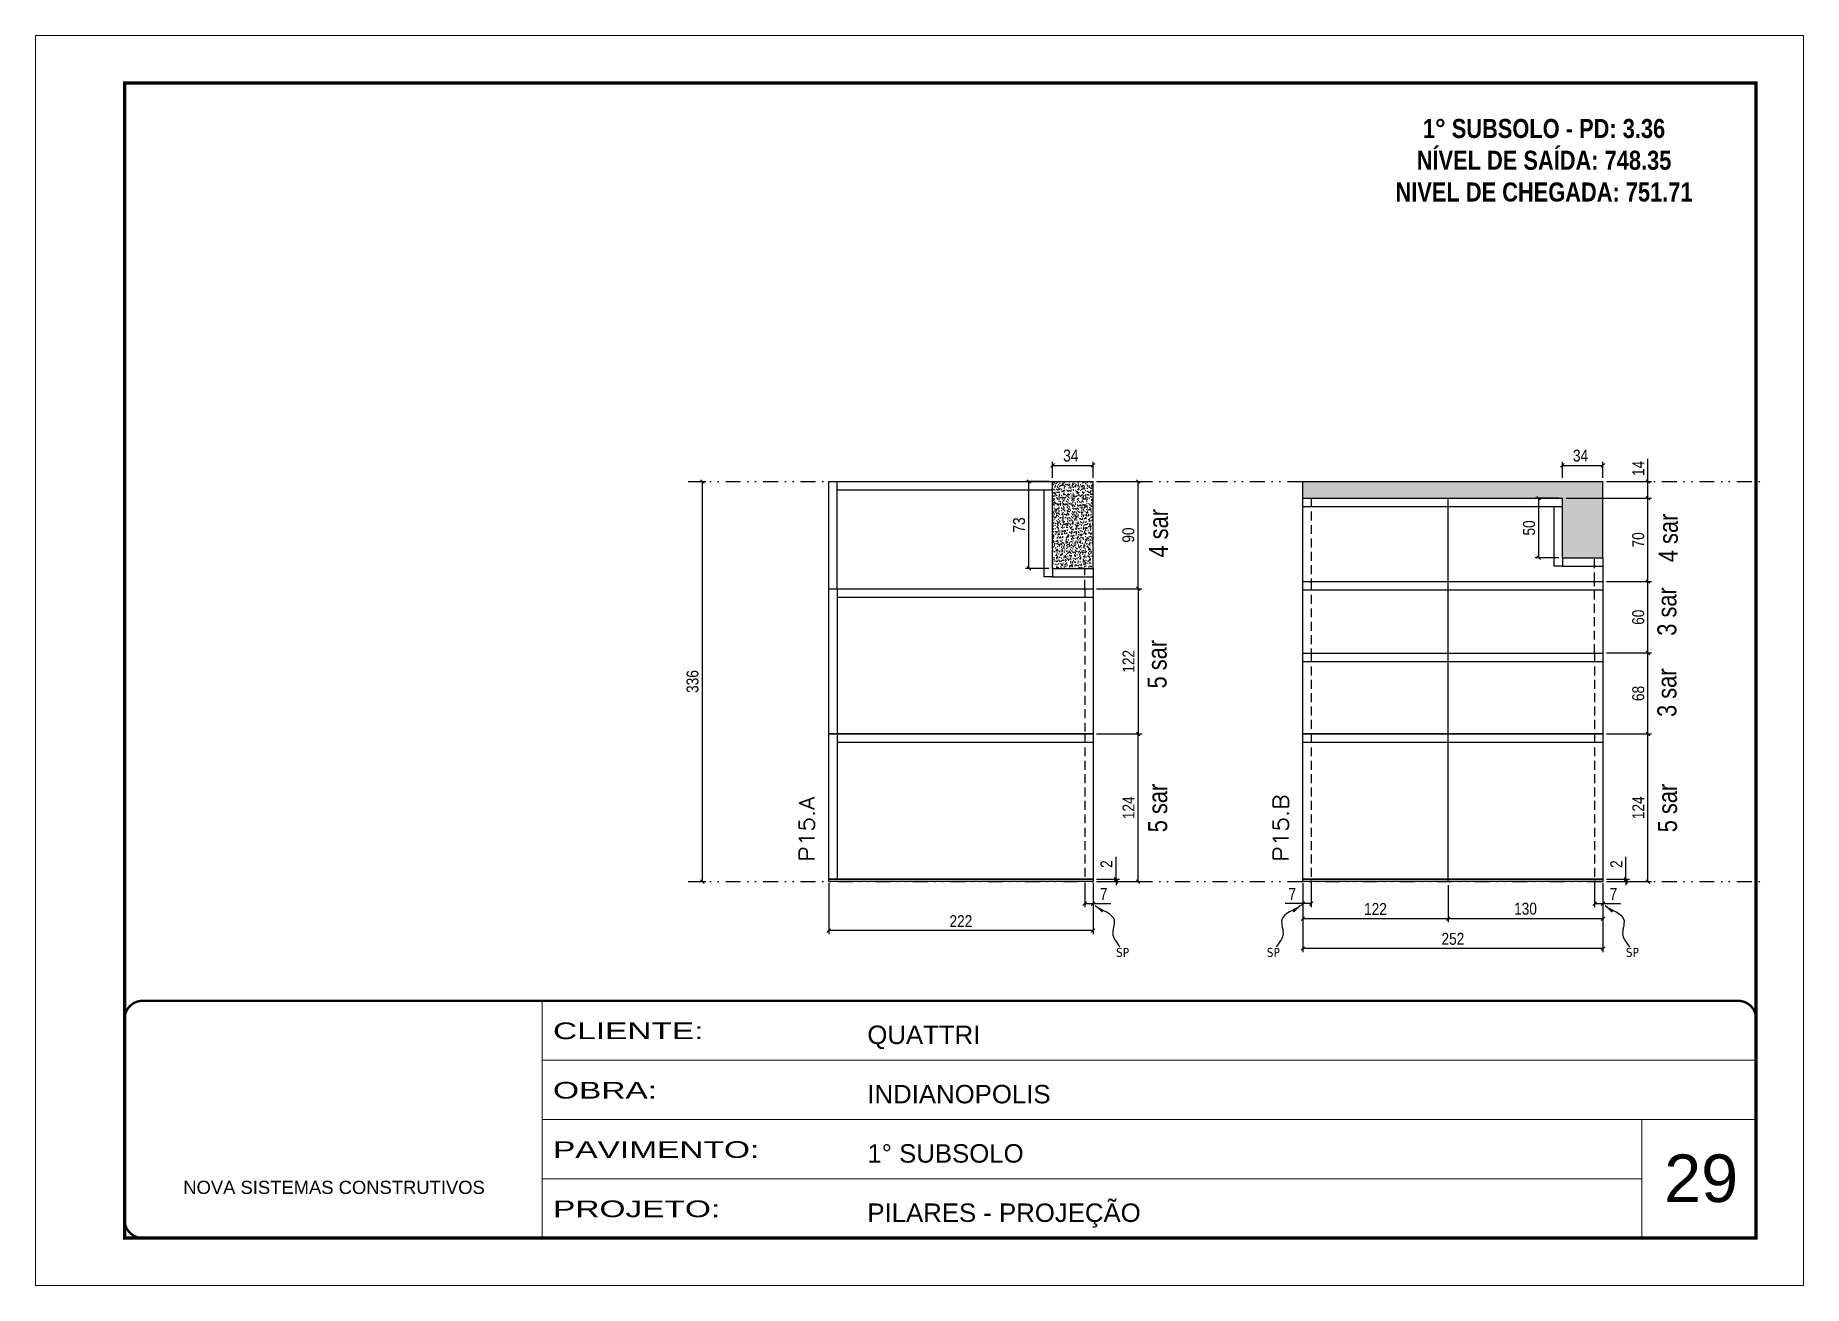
# Model space of a CAD drawing. Header units: millimetres. Extents: x 1945 to 8225, y 304 to 15137.
# Drawn here: x 1945 to 3430, y 6047 to 7097 of the extents above; entities that cross this region are included whole.
import ezdxf

# ---------------------------------------------------------------- set-up
doc = ezdxf.new("R2010")
doc.units = ezdxf.units.MM
for name, pattern in [('CONTINUO', [0]), ('DASHED', [0.75, 0.5, -0.25]), ('DIVIDE2', [0.625, 0.25, -0.125, 0, -0.125, 0, -0.125]), ('HIDDEN', [0.375, 0.25, -0.125])]:
    doc.linetypes.add(name, pattern=pattern)
for name, color, linetype, lineweight in [('CARIMBO', 255, 'Continuous', 9), ('Folhas', 255, 'Continuous', 9), ('SARRAFO DE PRESSAO', 251, 'DASHED', 9), ('Texto Seção', 7, 'Continuous', 15)]:
    doc.layers.add(name, color=color, linetype=linetype, lineweight=lineweight)
for name, color, linetype in [('COTA', 241, 'Continuous'), ('NOMENCLATURA', 7, 'Continuous'), ('Nível', 160, 'Continuous'), ('Painéis', 200, 'Continuous'), ('SARR_2.2x7', 40, 'Continuous'), ('texto', 7, 'Continuous')]:
    doc.layers.add(name, color=color, linetype=linetype)
doc.styles.add('ARIAL', font='arial.ttf')
doc.styles.add('ARIAL_NARROW', font='ARIALN.TTF', dxfattribs={"height": 0.2})
doc.styles.add('COTA TECNICA', font='techl___.ttf', dxfattribs={"height": 10})
doc.styles.add('COTA TECNICA-50', font='techl___.ttf', dxfattribs={"height": 10})
doc.styles.add('REGUA-120', font='ROMANS.shx', dxfattribs={"height": 15})
doc.styles.add('ROMANC', font='techb___.ttf', dxfattribs={"height": 2.5})
doc.styles.get("Standard").update_dxf_attribs({"font": 'arial.ttf'})
doc.styles.add('Tecnologia', font='')
doc.styles.get('Tecnologia').set_extended_font_data('Forgotten Futurist')
doc.dimstyles.new('COTA PAINEL-50', dxfattribs={"dimtxt": 10, "dimasz": 3, "dimexe": 3, "dimexo": 3, "dimgap": 3, "dimtad": 1, "dimdec": 1, "dimzin": 12, "dimdsep": 46, "dimtxsty": 'COTA TECNICA-50', "dimblk1": 'OBLIQUE', "dimblk2": 'OBLIQUE', "dimsah": 1, "dimcen": 0.9, "dimclrd": 4, "dimclre": 4, "dimclrt": 240, "dimadec": 1, "dimazin": 3, "dimtfac": 1, "dimtdec": 1, "dimtmove": 0, "dimatfit": 3, "dimfxl": 1, "dimtolj": 1, "dimtzin": 12, "dimarcsym": 0})
doc.dimstyles.new('PAINEL', dxfattribs={"dimtxt": 10, "dimasz": 3, "dimexe": 3, "dimexo": 3, "dimgap": 3, "dimtad": 1, "dimdec": 1, "dimzin": 12, "dimdsep": 46, "dimtxsty": 'COTA TECNICA', "dimblk1": 'OBLIQUE', "dimblk2": 'OBLIQUE', "dimsah": 1, "dimcen": 0.9, "dimclrd": 4, "dimclre": 4, "dimclrt": 240, "dimadec": 1, "dimazin": 3, "dimtfac": 1, "dimtdec": 1, "dimtmove": 0, "dimatfit": 3, "dimfxl": 1, "dimtolj": 1, "dimtzin": 12, "dimarcsym": 0})
doc.dimstyles.get("Standard").update_dxf_attribs({"dimtxt": 0.18, "dimasz": 0.18, "dimexe": 0.18, "dimexo": 0.0625, "dimgap": 0.09, "dimtad": 0, "dimtih": 1, "dimtoh": 1, "dimdec": 4, "dimzin": 0, "dimdsep": 46, "dimtxsty": 'Standard', "dimcen": 0.09, "dimadec": 0, "dimazin": 0, "dimtfac": 1, "dimtdec": 4, "dimtofl": 0, "dimtmove": 0, "dimatfit": 3, "dimfxl": 1, "dimtolj": 1, "dimtzin": 0, "dimarcsym": 0})

msp = doc.modelspace()

# ---------------------------------------------------------------- texts
at = {"layer": 'CARIMBO', "style": 'ARIAL'}
msp.add_text('29', height=40, dxfattribs=at).set_placement((3312.72, 6117.23))
at = {"layer": 'NOMENCLATURA', "style": 'ARIAL_NARROW'}
for s, p in [('4 sar', (2896.07, 6658.55)), ('4 sar', (3324.19, 6654.67)), ('3 sar', (3323, 6592.87)), ('5 sar', (2894.89, 6548.6)), ('3 sar', (3323, 6524.65)), ('5 sar', (2895.38, 6427.82)), ('5 sar', (3323.5, 6427.82))]:
    msp.add_text(s, height=16, rotation=90, dxfattribs=at).set_placement(p)
at = {"layer": 'NOMENCLATURA', "color": 2, "insert": (3211.85, 7026.88), "char_height": 16, "attachment_point": 2, "style": 'ROMANC'}
msp.add_mtext_dynamic_manual_height_columns('1° SUBSOLO - PD: 3.36\\PNÍVEL DE SAÍDA: 748.35\\PNIVEL DE CHEGADA: 751.71', width=449.0761, gutter_width=1, heights=[0], dxfattribs=at)
at = {"layer": 'texto', "color": 0, "char_height": 7.5, "attachment_point": 5}
for insert in [(2857.92, 6326.88), (2984.48, 6326.88), (3286.03, 6326.88)]:
    msp.add_mtext('{\\fTahoma|b0|i0|c0|p34;\\C4;SP}', dxfattribs=dict(at, insert=insert))
at = {"layer": 'Texto Seção', "style": 'REGUA-120', "width": 1.1}
for s, p in [('P15.A', (2599.2, 6403.2)), ('P15.B', (2997.32, 6403.2))]:
    msp.add_text(s, height=13, rotation=90, dxfattribs=at).set_placement(p)

# ---------------------------------------------------------------- blocks, each defined once
blk = doc.blocks.new('9999999999')
at = {"color": 30, "linetype": 'CONTINUO'}
for p, q in [((98564.6, 34230.2), (98564.6, 34429.4)), ((98564.6, 34379.6), (99584, 34379.6)), ((98564.6, 34329.8), (99488, 34329.8)), ((99584, 34329.8), (99488, 34329.8)), ((99488, 34329.8), (99488, 34230.2)), ((98564.6, 34280), (99488, 34280))]:
    blk.add_line(p, q, dxfattribs=at)
at = {"color": 30, "linetype": 'CONTINUO', "const_width": 2}
blk.add_lwpolyline([(99584, 34230.2), (99584, 34414.4, 0.414214), (99569, 34429.4), (98229, 34429.4, 0.414214), (98214, 34414.4), (98214, 34245.2, 0.414214), (98229, 34230.2), (99584, 34230.2)], format="xyb", dxfattribs=at)
at = {"layer": 'Folhas'}
blk.add_lwpolyline([(98139, 34190.2), (99624, 34190.2), (99624, 35240.2), (98139, 35240.2)], close=True, dxfattribs=at)
at = {"layer": 'Folhas', "color": 30, "const_width": 3}
blk.add_lwpolyline([(98214, 34230.2), (99584, 34230.2), (99584, 35200.2), (98214, 35200.2)], close=True, dxfattribs=at)
at = {"color": 7, "linetype": 'Continuous', "ltscale": 5, "style": 'ARIAL'}
for s, height, p in [('QUATTRI', 15.48, (98837.7, 34393.1)), ('INDIANOPOLIS', 15.483, (98837.7, 34343.3)), ('1° SUBSOLO', 15.48, (98837.7, 34293.5)), ('NOVA SISTEMAS CONSTRUTIVOS', 11.059, (98263.2, 34267.2)), ('PILARES - PROJEÇÃO', 15.483, (98837.7, 34243.7))]:
    blk.add_text(s, height=height, dxfattribs=at).set_placement(p)
at = {"layer": 'Folhas', "color": 7, "style": 'Tecnologia', "width": 1.5}
for s, p in [('CLIENTE:', (98573.7, 34397.2)), ('OBRA:', (98573.7, 34347.3)), ('PAVIMENTO:', (98573.7, 34297.5)), ('PROJETO:', (98573.7, 34247.7))]:
    blk.add_text(s, height=14, dxfattribs=at).set_placement(p)
blk = doc.blocks.new('_Oblique')
at = {"color": 0, "linetype": 'ByBlock', "lineweight": -2}
blk.add_line((-0.5, -0.5), (0.5, 0.5), dxfattribs=at)
blk = doc.blocks.new('*D759')
at = {"layer": 'COTA', "color": 4, "lineweight": -2, "transparency": 16777216}
for p, q in [((2496.2, 6722.4), (2508, 6722.4)), ((2505, 6386.4), (2505, 6722.4)), ((2496.2, 6386.4), (2508, 6386.4))]:
    blk.add_line(p, q, dxfattribs=at)
at = {"layer": 'Defpoints', "color": 0, "transparency": 16777216}
for p in [(2493.2, 6722.4), (2505, 6722.4), (2493.2, 6386.4)]:
    blk.add_point(p, dxfattribs=at)
at = {"layer": 'COTA', "color": 4, "lineweight": -2, "transparency": 16777216, "xscale": 3, "yscale": 3, "zscale": 3}
for p, rotation in [((2505, 6722.4), 90), ((2505, 6386.4), 270)]:
    blk.add_blockref('_Oblique', p, dxfattribs=dict(at, rotation=rotation))
at = {"layer": 'COTA', "color": 240, "transparency": 16777216, "insert": (2496.8, 6554.4), "char_height": 10, "attachment_point": 5, "rotation": 90, "style": 'COTA TECNICA-50'}
blk.add_mtext('\\A1;336', dxfattribs=at)
blk = doc.blocks.new('*D760')
at = {"layer": 'COTA', "color": 4, "lineweight": -2, "transparency": 16777216}
for p, q in [((2611.1, 6385.4), (2611.1, 6342.2)), ((2833.1, 6385.4), (2833.1, 6342.2)), ((2833.1, 6345.2), (2611.1, 6345.2))]:
    blk.add_line(p, q, dxfattribs=at)
at = {"layer": 'Defpoints', "color": 0, "transparency": 16777216}
for p in [(2611.1, 6388.4), (2833.1, 6388.4), (2611.1, 6345.2)]:
    blk.add_point(p, dxfattribs=at)
at = {"layer": 'COTA', "color": 4, "lineweight": -2, "transparency": 16777216, "xscale": 3, "yscale": 3, "zscale": 3, "rotation": 180}
blk.add_blockref('_Oblique', (2611.1, 6345.2), dxfattribs=at)
at = {"layer": 'COTA', "color": 4, "lineweight": -2, "transparency": 16777216, "xscale": 3, "yscale": 3, "zscale": 3}
blk.add_blockref('_Oblique', (2833.1, 6345.2), dxfattribs=at)
at = {"layer": 'COTA', "color": 240, "transparency": 16777216, "insert": (2722.1, 6353.2), "char_height": 10, "attachment_point": 5, "style": 'COTA TECNICA'}
blk.add_mtext('\\A1;222', dxfattribs=at)
blk = doc.blocks.new('*D761')
at = {"layer": 'COTA', "color": 4, "lineweight": -2, "transparency": 16777216}
for p, q in [((2852.4, 6388.4), (2852.4, 6407.2)), ((2836.1, 6388.4), (2855.4, 6388.4)), ((2836.1, 6386.4), (2855.4, 6386.4)), ((2852.4, 6386.4), (2852.4, 6388.4)), ((2852.4, 6386.4), (2852.4, 6383.4))]:
    blk.add_line(p, q, dxfattribs=at)
at = {"layer": 'Defpoints', "color": 0, "transparency": 16777216}
for p in [(2833.1, 6388.4), (2833.1, 6386.4), (2852.4, 6386.4)]:
    blk.add_point(p, dxfattribs=at)
at = {"layer": 'COTA', "color": 4, "lineweight": -2, "transparency": 16777216, "xscale": 3, "yscale": 3, "zscale": 3}
for p, rotation in [((2852.4, 6388.4), 270), ((2852.4, 6386.4), 90)]:
    blk.add_blockref('_Oblique', p, dxfattribs=dict(at, rotation=rotation))
at = {"layer": 'COTA', "color": 240, "transparency": 16777216, "insert": (2844.4, 6401.1), "char_height": 10, "attachment_point": 5, "rotation": 90, "style": 'COTA TECNICA-50'}
blk.add_mtext('\\A1;2', dxfattribs=at)
blk = doc.blocks.new('*D762')
at = {"layer": 'COTA', "color": 4, "lineweight": -2, "transparency": 16777216}
for p, q in [((2836.1, 6510.4), (2874, 6510.4)), ((2871, 6386.4), (2871, 6510.4)), ((2836.1, 6386.4), (2874, 6386.4))]:
    blk.add_line(p, q, dxfattribs=at)
at = {"layer": 'Defpoints', "color": 0, "transparency": 16777216}
for p in [(2833.1, 6510.4), (2871, 6510.4), (2833.1, 6386.4)]:
    blk.add_point(p, dxfattribs=at)
at = {"layer": 'COTA', "color": 4, "lineweight": -2, "transparency": 16777216, "xscale": 3, "yscale": 3, "zscale": 3}
for p, rotation in [((2871, 6510.4), 90), ((2871, 6386.4), 270)]:
    blk.add_blockref('_Oblique', p, dxfattribs=dict(at, rotation=rotation))
at = {"layer": 'COTA', "color": 240, "transparency": 16777216, "insert": (2862.9, 6448.4), "char_height": 10, "attachment_point": 5, "rotation": 90, "style": 'COTA TECNICA'}
blk.add_mtext('\\A1;124', dxfattribs=at)
blk = doc.blocks.new('*D763')
at = {"layer": 'COTA', "color": 4, "lineweight": -2, "transparency": 16777216}
for p, q in [((2836.1, 6632.4), (2874, 6632.4)), ((2871, 6632.4), (2871, 6510.4)), ((2836.1, 6510.4), (2874, 6510.4))]:
    blk.add_line(p, q, dxfattribs=at)
at = {"layer": 'Defpoints', "color": 0, "transparency": 16777216}
for p in [(2833.1, 6632.4), (2833.1, 6510.4), (2871, 6510.4)]:
    blk.add_point(p, dxfattribs=at)
at = {"layer": 'COTA', "color": 4, "lineweight": -2, "transparency": 16777216, "xscale": 3, "yscale": 3, "zscale": 3}
for p, rotation in [((2871, 6632.4), 90), ((2871, 6510.4), 270)]:
    blk.add_blockref('_Oblique', p, dxfattribs=dict(at, rotation=rotation))
at = {"layer": 'COTA', "color": 240, "transparency": 16777216, "insert": (2862.9, 6571.4), "char_height": 10, "attachment_point": 5, "rotation": 90, "style": 'COTA TECNICA'}
blk.add_mtext('\\A1;122', dxfattribs=at)
blk = doc.blocks.new('*D764')
at = {"layer": 'COTA', "color": 4, "lineweight": -2, "transparency": 16777216}
for p, q in [((2836.1, 6722.4), (2874, 6722.4)), ((2871, 6632.4), (2871, 6722.4)), ((2836.1, 6632.4), (2874, 6632.4))]:
    blk.add_line(p, q, dxfattribs=at)
at = {"layer": 'Defpoints', "color": 0, "transparency": 16777216}
for p in [(2833.1, 6722.4), (2871, 6722.4), (2833.1, 6632.4)]:
    blk.add_point(p, dxfattribs=at)
at = {"layer": 'COTA', "color": 4, "lineweight": -2, "transparency": 16777216, "xscale": 3, "yscale": 3, "zscale": 3}
for p, rotation in [((2871, 6722.4), 90), ((2871, 6632.4), 270)]:
    blk.add_blockref('_Oblique', p, dxfattribs=dict(at, rotation=rotation))
at = {"layer": 'COTA', "color": 240, "transparency": 16777216, "insert": (2862.8, 6677.4), "char_height": 10, "attachment_point": 5, "rotation": 90, "style": 'COTA TECNICA'}
blk.add_mtext('\\A1;90', dxfattribs=at)
blk = doc.blocks.new('*D765')
at = {"layer": 'COTA', "color": 4, "lineweight": -2, "transparency": 16777216}
for p, q in [((2799.1, 6725.4), (2799.1, 6738.9)), ((2799.1, 6735.9), (2833.1, 6735.9)), ((2833.1, 6725.4), (2833.1, 6738.9))]:
    blk.add_line(p, q, dxfattribs=at)
at = {"layer": 'Defpoints', "color": 0, "transparency": 16777216}
for p in [(2833.1, 6735.9), (2799.1, 6722.4), (2833.1, 6722.4)]:
    blk.add_point(p, dxfattribs=at)
at = {"layer": 'COTA', "color": 4, "lineweight": -2, "transparency": 16777216, "xscale": 3, "yscale": 3, "zscale": 3, "rotation": 180}
blk.add_blockref('_Oblique', (2799.1, 6735.9), dxfattribs=at)
at = {"layer": 'COTA', "color": 4, "lineweight": -2, "transparency": 16777216, "xscale": 3, "yscale": 3, "zscale": 3}
blk.add_blockref('_Oblique', (2833.1, 6735.9), dxfattribs=at)
at = {"layer": 'COTA', "color": 240, "transparency": 16777216, "insert": (2814.4, 6744.1), "char_height": 10, "attachment_point": 5, "style": 'COTA TECNICA'}
blk.add_mtext('\\A1;34', dxfattribs=at)
blk = doc.blocks.new('*D766')
at = {"layer": 'COTA', "color": 4, "lineweight": -2, "transparency": 16777216}
for p, q in [((2796.1, 6722.4), (2776.3, 6722.4)), ((2779.3, 6649.4), (2779.3, 6722.4)), ((2796.1, 6649.4), (2776.3, 6649.4))]:
    blk.add_line(p, q, dxfattribs=at)
at = {"layer": 'Defpoints', "color": 0, "transparency": 16777216}
for p in [(2779.3, 6722.4), (2799.1, 6722.4), (2799.1, 6649.4)]:
    blk.add_point(p, dxfattribs=at)
at = {"layer": 'COTA', "color": 4, "lineweight": -2, "transparency": 16777216, "xscale": 3, "yscale": 3, "zscale": 3}
for p, rotation in [((2779.3, 6722.4), 90), ((2779.3, 6649.4), 270)]:
    blk.add_blockref('_Oblique', p, dxfattribs=dict(at, rotation=rotation))
at = {"layer": 'COTA', "color": 240, "transparency": 16777216, "insert": (2771, 6685.9), "char_height": 10, "attachment_point": 5, "rotation": 90, "style": 'COTA TECNICA'}
blk.add_mtext('\\A1;73', dxfattribs=at)
blk = doc.blocks.new('*D691')
at = {"layer": 'COTA', "color": 4, "lineweight": -2, "transparency": 16777216}
for p, q in [((3009.3, 6385.4), (3009.3, 6327.2)), ((3261.3, 6385.4), (3261.3, 6327.2)), ((3261.3, 6330.2), (3009.3, 6330.2))]:
    blk.add_line(p, q, dxfattribs=at)
at = {"layer": 'Defpoints', "color": 0, "transparency": 16777216}
for p in [(3009.3, 6388.4), (3261.3, 6388.4), (3009.3, 6330.2)]:
    blk.add_point(p, dxfattribs=at)
at = {"layer": 'COTA', "color": 4, "lineweight": -2, "transparency": 16777216, "xscale": 3, "yscale": 3, "zscale": 3, "rotation": 180}
blk.add_blockref('_Oblique', (3009.3, 6330.2), dxfattribs=at)
at = {"layer": 'COTA', "color": 4, "lineweight": -2, "transparency": 16777216, "xscale": 3, "yscale": 3, "zscale": 3}
blk.add_blockref('_Oblique', (3261.3, 6330.2), dxfattribs=at)
at = {"layer": 'COTA', "color": 240, "transparency": 16777216, "insert": (3135.3, 6338.3), "char_height": 10, "attachment_point": 5, "style": 'COTA TECNICA'}
blk.add_mtext('\\A1;252', dxfattribs=at)
blk = doc.blocks.new('*D692')
at = {"layer": 'COTA', "color": 4, "lineweight": -2, "transparency": 16777216}
for p, q in [((3016.3, 6387.4), (3016.3, 6364.9)), ((3009.3, 6383.4), (3009.3, 6364.9)), ((3009.3, 6367.9), (2994.5, 6367.9)), ((3016.3, 6367.9), (3009.3, 6367.9))]:
    blk.add_line(p, q, dxfattribs=at)
at = {"layer": 'Defpoints', "color": 0, "transparency": 16777216}
for p in [(3009.3, 6386.4), (3016.3, 6390.4), (3009.3, 6367.9)]:
    blk.add_point(p, dxfattribs=at)
at = {"layer": 'COTA', "color": 4, "lineweight": -2, "transparency": 16777216, "xscale": 3, "yscale": 3, "zscale": 3, "rotation": 180}
blk.add_blockref('_Oblique', (3009.3, 6367.9), dxfattribs=at)
at = {"layer": 'COTA', "color": 4, "lineweight": -2, "transparency": 16777216, "xscale": 3, "yscale": 3, "zscale": 3}
blk.add_blockref('_Oblique', (3016.3, 6367.9), dxfattribs=at)
at = {"layer": 'COTA', "color": 240, "transparency": 16777216, "insert": (3000.4, 6375.9), "char_height": 10, "attachment_point": 5, "style": 'COTA TECNICA-50'}
blk.add_mtext('\\A1;7', dxfattribs=at)
blk = doc.blocks.new('*D693')
at = {"layer": 'COTA', "color": 4, "lineweight": -2, "transparency": 16777216}
for p, q in [((3280.5, 6388.4), (3280.5, 6407.2)), ((3264.3, 6388.4), (3283.5, 6388.4)), ((3264.3, 6386.4), (3283.5, 6386.4)), ((3280.5, 6386.4), (3280.5, 6388.4)), ((3280.5, 6386.4), (3280.5, 6383.4))]:
    blk.add_line(p, q, dxfattribs=at)
at = {"layer": 'Defpoints', "color": 0, "transparency": 16777216}
for p in [(3261.3, 6388.4), (3261.3, 6386.4), (3280.5, 6386.4)]:
    blk.add_point(p, dxfattribs=at)
at = {"layer": 'COTA', "color": 4, "lineweight": -2, "transparency": 16777216, "xscale": 3, "yscale": 3, "zscale": 3}
for p, rotation in [((3280.5, 6388.4), 270), ((3280.5, 6386.4), 90)]:
    blk.add_blockref('_Oblique', p, dxfattribs=dict(at, rotation=rotation))
at = {"layer": 'COTA', "color": 240, "transparency": 16777216, "insert": (3272.5, 6401.1), "char_height": 10, "attachment_point": 5, "rotation": 90, "style": 'COTA TECNICA-50'}
blk.add_mtext('\\A1;2', dxfattribs=at)
blk = doc.blocks.new('*D694')
at = {"layer": 'COTA', "color": 4, "lineweight": -2, "transparency": 16777216}
for p, q in [((3264.3, 6510.4), (3302.1, 6510.4)), ((3299.1, 6386.4), (3299.1, 6510.4)), ((3264.3, 6386.4), (3302.1, 6386.4))]:
    blk.add_line(p, q, dxfattribs=at)
at = {"layer": 'Defpoints', "color": 0, "transparency": 16777216}
for p in [(3261.3, 6510.4), (3299.1, 6510.4), (3261.3, 6386.4)]:
    blk.add_point(p, dxfattribs=at)
at = {"layer": 'COTA', "color": 4, "lineweight": -2, "transparency": 16777216, "xscale": 3, "yscale": 3, "zscale": 3}
for p, rotation in [((3299.1, 6510.4), 90), ((3299.1, 6386.4), 270)]:
    blk.add_blockref('_Oblique', p, dxfattribs=dict(at, rotation=rotation))
at = {"layer": 'COTA', "color": 240, "transparency": 16777216, "insert": (3291, 6448.4), "char_height": 10, "attachment_point": 5, "rotation": 90, "style": 'COTA TECNICA'}
blk.add_mtext('\\A1;124', dxfattribs=at)
blk = doc.blocks.new('*D695')
at = {"layer": 'COTA', "color": 4, "lineweight": -2, "transparency": 16777216}
for p, q in [((3227.3, 6725.4), (3227.3, 6738.9)), ((3227.3, 6735.9), (3261.3, 6735.9)), ((3261.3, 6725.4), (3261.3, 6738.9))]:
    blk.add_line(p, q, dxfattribs=at)
at = {"layer": 'Defpoints', "color": 0, "transparency": 16777216}
for p in [(3261.3, 6735.9), (3227.3, 6722.4), (3261.3, 6722.4)]:
    blk.add_point(p, dxfattribs=at)
at = {"layer": 'COTA', "color": 4, "lineweight": -2, "transparency": 16777216, "xscale": 3, "yscale": 3, "zscale": 3, "rotation": 180}
blk.add_blockref('_Oblique', (3227.3, 6735.9), dxfattribs=at)
at = {"layer": 'COTA', "color": 4, "lineweight": -2, "transparency": 16777216, "xscale": 3, "yscale": 3, "zscale": 3}
blk.add_blockref('_Oblique', (3261.3, 6735.9), dxfattribs=at)
at = {"layer": 'COTA', "color": 240, "transparency": 16777216, "insert": (3242.5, 6744.1), "char_height": 10, "attachment_point": 5, "style": 'COTA TECNICA'}
blk.add_mtext('\\A1;34', dxfattribs=at)
blk = doc.blocks.new('*D696')
at = {"layer": 'COTA', "color": 4, "lineweight": -2, "transparency": 16777216}
for p, q in [((3224.3, 6708.4), (3204.4, 6708.4)), ((3207.4, 6658.4), (3207.4, 6708.4)), ((3224.3, 6658.4), (3204.4, 6658.4))]:
    blk.add_line(p, q, dxfattribs=at)
at = {"layer": 'Defpoints', "color": 0, "transparency": 16777216}
for p in [(3207.4, 6708.4), (3227.3, 6708.4), (3227.3, 6658.4)]:
    blk.add_point(p, dxfattribs=at)
at = {"layer": 'COTA', "color": 4, "lineweight": -2, "transparency": 16777216, "xscale": 3, "yscale": 3, "zscale": 3}
for p, rotation in [((3207.4, 6708.4), 90), ((3207.4, 6658.4), 270)]:
    blk.add_blockref('_Oblique', p, dxfattribs=dict(at, rotation=rotation))
at = {"layer": 'COTA', "color": 240, "transparency": 16777216, "insert": (3199.3, 6683.4), "char_height": 10, "attachment_point": 5, "rotation": 90, "style": 'COTA TECNICA'}
blk.add_mtext('\\A1;50', dxfattribs=at)
blk = doc.blocks.new('*D697')
at = {"layer": 'COTA', "color": 4, "lineweight": -2, "transparency": 16777216}
for p, q in [((3299.1, 6722.4), (3299.1, 6741.5)), ((3264.3, 6722.4), (3302.1, 6722.4)), ((3299.1, 6708.4), (3299.1, 6722.4)), ((3230.3, 6708.4), (3302.1, 6708.4))]:
    blk.add_line(p, q, dxfattribs=at)
at = {"layer": 'Defpoints', "color": 0, "transparency": 16777216}
for p in [(3261.3, 6722.4), (3299.1, 6722.4), (3227.3, 6708.4)]:
    blk.add_point(p, dxfattribs=at)
at = {"layer": 'COTA', "color": 4, "lineweight": -2, "transparency": 16777216, "xscale": 3, "yscale": 3, "zscale": 3}
for p, rotation in [((3299.1, 6722.4), 90), ((3299.1, 6708.4), 270)]:
    blk.add_blockref('_Oblique', p, dxfattribs=dict(at, rotation=rotation))
at = {"layer": 'COTA', "color": 240, "transparency": 16777216, "insert": (3291, 6733.4), "char_height": 10, "attachment_point": 5, "rotation": 90, "style": 'COTA TECNICA'}
blk.add_mtext('\\A1;14', dxfattribs=at)
blk = doc.blocks.new('*D698')
at = {"layer": 'COTA', "color": 4, "lineweight": -2, "transparency": 16777216}
for p, q in [((3254.3, 6387.4), (3254.3, 6364.9)), ((3261.3, 6383.4), (3261.3, 6364.9)), ((3254.3, 6367.9), (3261.3, 6367.9)), ((3261.3, 6367.9), (3276, 6367.9))]:
    blk.add_line(p, q, dxfattribs=at)
at = {"layer": 'Defpoints', "color": 0, "transparency": 16777216}
for p in [(3254.3, 6390.4), (3261.3, 6386.4), (3261.3, 6367.9)]:
    blk.add_point(p, dxfattribs=at)
at = {"layer": 'COTA', "color": 4, "lineweight": -2, "transparency": 16777216, "xscale": 3, "yscale": 3, "zscale": 3, "rotation": 180}
blk.add_blockref('_Oblique', (3254.3, 6367.9), dxfattribs=at)
at = {"layer": 'COTA', "color": 4, "lineweight": -2, "transparency": 16777216, "xscale": 3, "yscale": 3, "zscale": 3}
blk.add_blockref('_Oblique', (3261.3, 6367.9), dxfattribs=at)
at = {"layer": 'COTA', "color": 240, "transparency": 16777216, "insert": (3270.1, 6375.9), "char_height": 10, "attachment_point": 5, "style": 'COTA TECNICA-50'}
blk.add_mtext('\\A1;7', dxfattribs=at)
blk = doc.blocks.new('*D1515')
at = {"layer": 'Defpoints', "color": 0, "transparency": 16777216}
for p in [(3009.3, 6386.4), (3131.3, 6386.4), (3131.3, 6355.3)]:
    blk.add_point(p, dxfattribs=at)
at = {"layer": 'Painéis', "color": 4, "lineweight": -2, "transparency": 16777216}
for p, q in [((3009.3, 6383.4), (3009.3, 6352.3)), ((3131.3, 6383.4), (3131.3, 6352.3)), ((3009.3, 6355.3), (3131.3, 6355.3))]:
    blk.add_line(p, q, dxfattribs=at)
at = {"layer": 'Painéis', "color": 4, "lineweight": -2, "transparency": 16777216, "xscale": 3, "yscale": 3, "zscale": 3, "rotation": 180}
blk.add_blockref('_Oblique', (3009.3, 6355.3), dxfattribs=at)
at = {"layer": 'Painéis', "color": 4, "lineweight": -2, "transparency": 16777216, "xscale": 3, "yscale": 3, "zscale": 3}
blk.add_blockref('_Oblique', (3131.3, 6355.3), dxfattribs=at)
at = {"layer": 'Painéis', "color": 240, "transparency": 16777216, "insert": (3070.3, 6363.4), "char_height": 10, "attachment_point": 5, "style": 'COTA TECNICA'}
blk.add_mtext('\\A1;122', dxfattribs=at)
blk = doc.blocks.new('*D1516')
at = {"layer": 'Defpoints', "color": 0, "transparency": 16777216}
for p in [(3131.3, 6386.4), (3261.3, 6386.4), (3261.3, 6355.3)]:
    blk.add_point(p, dxfattribs=at)
at = {"layer": 'Painéis', "color": 4, "lineweight": -2, "transparency": 16777216}
for p, q in [((3131.3, 6383.4), (3131.3, 6352.3)), ((3261.3, 6383.4), (3261.3, 6352.3)), ((3131.3, 6355.3), (3261.3, 6355.3))]:
    blk.add_line(p, q, dxfattribs=at)
at = {"layer": 'Painéis', "color": 4, "lineweight": -2, "transparency": 16777216, "xscale": 3, "yscale": 3, "zscale": 3, "rotation": 180}
blk.add_blockref('_Oblique', (3131.3, 6355.3), dxfattribs=at)
at = {"layer": 'Painéis', "color": 4, "lineweight": -2, "transparency": 16777216, "xscale": 3, "yscale": 3, "zscale": 3}
blk.add_blockref('_Oblique', (3261.3, 6355.3), dxfattribs=at)
at = {"layer": 'Painéis', "color": 240, "transparency": 16777216, "insert": (3196.3, 6363.6), "char_height": 10, "attachment_point": 5, "style": 'COTA TECNICA'}
blk.add_mtext('\\A1;130', dxfattribs=at)
blk = doc.blocks.new('*D810')
at = {"layer": 'Defpoints', "color": 0, "transparency": 16777216}
for p in [(3261.3, 6578.4), (3299.1, 6578.4), (3261.3, 6510.4)]:
    blk.add_point(p, dxfattribs=at)
at = {"layer": 'Painéis', "color": 4, "lineweight": -2, "transparency": 16777216}
for p, q in [((3264.3, 6578.4), (3302.1, 6578.4)), ((3299.1, 6510.4), (3299.1, 6578.4)), ((3264.3, 6510.4), (3302.1, 6510.4))]:
    blk.add_line(p, q, dxfattribs=at)
at = {"layer": 'Painéis', "color": 4, "lineweight": -2, "transparency": 16777216, "xscale": 3, "yscale": 3, "zscale": 3}
for p, rotation in [((3299.1, 6578.4), 90), ((3299.1, 6510.4), 270)]:
    blk.add_blockref('_Oblique', p, dxfattribs=dict(at, rotation=rotation))
at = {"layer": 'Painéis', "color": 240, "transparency": 16777216, "insert": (3291, 6544.4), "char_height": 10, "attachment_point": 5, "rotation": 90, "style": 'COTA TECNICA'}
blk.add_mtext('\\A1;68', dxfattribs=at)
blk = doc.blocks.new('*D811')
at = {"layer": 'Defpoints', "color": 0, "transparency": 16777216}
for p in [(3261.3, 6638.4), (3299.1, 6638.4), (3261.3, 6578.4)]:
    blk.add_point(p, dxfattribs=at)
at = {"layer": 'Painéis', "color": 4, "lineweight": -2, "transparency": 16777216}
for p, q in [((3264.3, 6638.4), (3302.1, 6638.4)), ((3299.1, 6578.4), (3299.1, 6638.4)), ((3264.3, 6578.4), (3302.1, 6578.4))]:
    blk.add_line(p, q, dxfattribs=at)
at = {"layer": 'Painéis', "color": 4, "lineweight": -2, "transparency": 16777216, "xscale": 3, "yscale": 3, "zscale": 3}
for p, rotation in [((3299.1, 6638.4), 90), ((3299.1, 6578.4), 270)]:
    blk.add_blockref('_Oblique', p, dxfattribs=dict(at, rotation=rotation))
at = {"layer": 'Painéis', "color": 240, "transparency": 16777216, "insert": (3291, 6608.4), "char_height": 10, "attachment_point": 5, "rotation": 90, "style": 'COTA TECNICA'}
blk.add_mtext('\\A1;60', dxfattribs=at)
blk = doc.blocks.new('*D812')
at = {"layer": 'Defpoints', "color": 0, "transparency": 16777216}
for p in [(3227.3, 6708.4), (3299.1, 6708.4), (3261.3, 6638.4)]:
    blk.add_point(p, dxfattribs=at)
at = {"layer": 'Painéis', "color": 4, "lineweight": -2, "transparency": 16777216}
for p, q in [((3230.3, 6708.4), (3302.1, 6708.4)), ((3299.1, 6638.4), (3299.1, 6708.4)), ((3264.3, 6638.4), (3302.1, 6638.4))]:
    blk.add_line(p, q, dxfattribs=at)
at = {"layer": 'Painéis', "color": 4, "lineweight": -2, "transparency": 16777216, "xscale": 3, "yscale": 3, "zscale": 3}
for p, rotation in [((3299.1, 6708.4), 90), ((3299.1, 6638.4), 270)]:
    blk.add_blockref('_Oblique', p, dxfattribs=dict(at, rotation=rotation))
at = {"layer": 'Painéis', "color": 240, "transparency": 16777216, "insert": (3291, 6673.4), "char_height": 10, "attachment_point": 5, "rotation": 90, "style": 'COTA TECNICA'}
blk.add_mtext('\\A1;70', dxfattribs=at)
blk = doc.blocks.new('*D1758')
at = {"layer": 'COTA', "color": 4, "lineweight": -2, "transparency": 16777216}
for p, q in [((2826.1, 6385.4), (2826.1, 6364.9)), ((2833.1, 6383.4), (2833.1, 6364.9)), ((2826.1, 6367.9), (2833.1, 6367.9)), ((2833.1, 6367.9), (2847.9, 6367.9))]:
    blk.add_line(p, q, dxfattribs=at)
at = {"layer": 'Defpoints', "color": 0, "transparency": 16777216}
for p in [(2826.1, 6388.4), (2833.1, 6386.4), (2833.1, 6367.9)]:
    blk.add_point(p, dxfattribs=at)
at = {"layer": 'COTA', "color": 4, "lineweight": -2, "transparency": 16777216, "xscale": 3, "yscale": 3, "zscale": 3, "rotation": 180}
blk.add_blockref('_Oblique', (2826.1, 6367.9), dxfattribs=at)
at = {"layer": 'COTA', "color": 4, "lineweight": -2, "transparency": 16777216, "xscale": 3, "yscale": 3, "zscale": 3}
blk.add_blockref('_Oblique', (2833.1, 6367.9), dxfattribs=at)
at = {"layer": 'COTA', "color": 240, "transparency": 16777216, "insert": (2842, 6375.9), "char_height": 10, "attachment_point": 5, "style": 'COTA TECNICA-50'}
blk.add_mtext('\\A1;7', dxfattribs=at)

# ---------------------------------------------------------------- dimensions: what is measured, and where the dimension line sits
at = {"layer": 'COTA'}
for base, p1, p2, angle, dimstyle, picture, middle in [((2833.14, 6735.9), (2799.14, 6722.37), (2833.14, 6722.37), 180, 'PAINEL', '*D765', (2814.39, 6735.9)), ((3261.26, 6735.9), (3227.26, 6722.37), (3261.26, 6722.37), 180, 'PAINEL', '*D695', (3242.51, 6735.9)), ((2852.4, 6386.37), (2833.14, 6388.37), (2833.14, 6386.37), 90, 'COTA PAINEL-50', '*D761', (2852.4, 6401.11)), ((3280.52, 6386.37), (3261.26, 6388.37), (3261.26, 6386.37), 90, 'COTA PAINEL-50', '*D693', (3280.52, 6401.11))]:
    dim = msp.add_linear_dim(base=base, p1=p1, p2=p2, angle=angle, dimstyle=dimstyle, dxfattribs=at)
    dim.commit()
    dim.dimension.update_dxf_attribs({"geometry": picture, "text_midpoint": middle, "dimtype": 160})
for base, p1, p2, angle, dimstyle, picture, middle in [((3299.1, 6722.37), (3227.26, 6708.37), (3261.26, 6722.37), 90, 'PAINEL', '*D697', (3291.03, 6733.43)), ((2505, 6722.37), (2493.15, 6386.37), (2493.15, 6722.37), 90, 'COTA PAINEL-50', '*D759', (2496.78, 6554.37)), ((2779.26, 6722.37), (2799.14, 6649.37), (2799.14, 6722.37), 90, 'PAINEL', '*D766', (2771.04, 6685.87)), ((2870.98, 6722.37), (2833.14, 6632.37), (2833.14, 6722.37), 90, 'PAINEL', '*D764', (2862.85, 6677.37)), ((3207.38, 6708.37), (3227.26, 6658.37), (3227.26, 6708.37), 90, 'PAINEL', '*D696', (3199.27, 6683.37)), ((2870.98, 6510.37), (2833.14, 6632.37), (2833.14, 6510.37), 90, 'PAINEL', '*D763', (2862.92, 6571.37)), ((2870.98, 6510.37), (2833.14, 6386.37), (2833.14, 6510.37), 90, 'PAINEL', '*D762', (2862.91, 6448.37)), ((3299.1, 6510.37), (3261.26, 6386.37), (3261.26, 6510.37), 90, 'PAINEL', '*D694', (3291.03, 6448.37)), ((3009.26, 6367.86), (3016.26, 6390.37), (3009.26, 6386.37), 180, 'COTA PAINEL-50', '*D692', (3000.39, 6375.93))]:
    dim = msp.add_linear_dim(base=base, p1=p1, p2=p2, angle=angle, dimstyle=dimstyle, dxfattribs=at)
    dim.commit()
    dim.dimension.update_dxf_attribs({"geometry": picture, "text_midpoint": middle})
for base, p1, p2, picture, middle in [((2611.14, 6345.19), (2833.14, 6388.37), (2611.14, 6388.37), '*D760', (2722.14, 6353.19)), ((3009.26, 6330.19), (3261.26, 6388.37), (3009.26, 6388.37), '*D691', (3135.26, 6338.3))]:
    dim = msp.add_linear_dim(base=base, p1=p1, p2=p2, angle=180, dimstyle='PAINEL', override={"dimarcsym": 2}, dxfattribs=at)
    dim.commit()
    dim.dimension.update_dxf_attribs({"geometry": picture, "text_midpoint": middle})
for base, p1, p2, picture, middle in [((2833.14, 6367.86), (2826.14, 6388.37), (2833.14, 6386.37), '*D1758', (2842, 6375.93)), ((3261.26, 6367.86), (3254.26, 6390.37), (3261.26, 6386.37), '*D698', (3270.12, 6375.93))]:
    dim = msp.add_linear_dim(base=base, p1=p1, p2=p2, dimstyle='COTA PAINEL-50', dxfattribs=at)
    dim.commit()
    dim.dimension.update_dxf_attribs({"geometry": picture, "text_midpoint": middle})
at = {"layer": 'Painéis'}
for base, p1, p2, picture, middle in [((3299.1, 6708.37), (3261.26, 6638.37), (3227.26, 6708.37), '*D812', (3291, 6673.37)), ((3299.1, 6638.37), (3261.26, 6578.37), (3261.26, 6638.37), '*D811', (3291, 6608.37)), ((3299.1, 6578.37), (3261.26, 6510.37), (3261.26, 6578.37), '*D810', (3290.97, 6544.37))]:
    dim = msp.add_linear_dim(base=base, p1=p1, p2=p2, angle=90, dimstyle='PAINEL', dxfattribs=at)
    dim.commit()
    dim.dimension.update_dxf_attribs({"geometry": picture, "text_midpoint": middle})
for base, p1, p2, picture, middle in [((3131.26, 6355.33), (3009.26, 6386.37), (3131.26, 6386.37), '*D1515', (3070.26, 6363.39)), ((3261.26, 6355.33), (3131.26, 6386.37), (3261.26, 6386.37), '*D1516', (3196.26, 6363.55))]:
    dim = msp.add_linear_dim(base=base, p1=p1, p2=p2, dimstyle='PAINEL', dxfattribs=at)
    dim.commit()
    dim.dimension.update_dxf_attribs({"geometry": picture, "text_midpoint": middle})

# ---------------------------------------------------------------- hatches: boundary and pattern name
at = {"layer": 'COTA', "linetype": 'ByBlock'}
h = msp.add_hatch(dxfattribs=at)
h.set_pattern_fill('AR-CONC', color=256, scale=0.03)
h.set_pattern_definition([(50, (-14020.6243, 1312.9313), (5.4655401, -0.4781726), [0.5715, -6.2865]), (355, (-14020.6243, 1312.9313), (-1.0573026, 5.7317054), [0.4572, -5.0292175]), (100.451445, (-14020.169, 1312.8914), (4.4082374, 5.2535326), [0.4857003, -5.3427073]), (46.1842, (-14020.624, 1314.455), (8.1323712, -1.2612698), [0.85725, -9.42975]), (96.63556, (-14019.9466, 1314.35), (7.122124, 7.4227837), [0.7285507, -8.0140682]), (351.18415, (-14020.624, 1314.455), (7.122124, 7.4227837), [0.685799, -7.543792]), (21, (-14019.8623, 1314.0743), (4.5484317, -3.067956), [0.5715, -6.2865]), (326, (-14019.8623, 1314.0743), (1.8540609, 5.525639), [0.4572, -5.0292]), (71.451445, (-14019.483, 1313.8186), (6.4024926, 2.457683), [0.4857003, -5.3426981]), (37.5, (-14020.6243, 1312.9313), (0.0926581, 2.53665117), [0, -4.96824, 0, -5.1054, 0, -5.04825]), (7.5, (-14020.6243, 1312.9313), (2.00458988, 3.00541724), [0, -2.91084, 0, -4.85394, 0, -1.92405]), (327.5, (-14022.3236, 1312.9313), (4.06771786, -0.17186232), [0, -1.905, 0, -5.9436, 0, -7.8867]), (317.5, (-14023.0856, 1312.9313), (4.44387544, 0.7627947), [0, -2.4765, 0, -3.94716, 0, -5.6007])])
h.paths.add_polyline_path([(2799.14, 6649.37), (2799.14, 6722.37), (2833.14, 6722.37), (2833.14, 6649.37)])
h = msp.add_hatch(dxfattribs=at)
h.set_pattern_fill('AR-CONC', color=256, scale=0.03)
h.set_pattern_definition([(50, (-13622.5055, 1312.9313), (5.4655401, -0.4781726), [0.5715, -6.2865]), (355, (-13622.5055, 1312.9313), (-1.0573026, 5.7317054), [0.4572, -5.0292175]), (100.451445, (-13622.05, 1312.8914), (4.4082374, 5.2535326), [0.4857003, -5.3427073]), (46.1842, (-13622.5055, 1314.455), (8.1323712, -1.2612698), [0.85725, -9.42975]), (96.63556, (-13621.828, 1314.35), (7.122124, 7.4227837), [0.7285507, -8.0140682]), (351.18415, (-13622.5055, 1314.455), (7.122124, 7.4227837), [0.685799, -7.543792]), (21, (-13621.7435, 1314.0743), (4.5484317, -3.067956), [0.5715, -6.2865]), (326, (-13621.7435, 1314.0743), (1.8540609, 5.525639), [0.4572, -5.0292]), (71.451445, (-13621.3644, 1313.8186), (6.4024926, 2.457683), [0.4857003, -5.3426981]), (37.5, (-13622.5055, 1312.9313), (0.0926581, 2.53665117), [0, -4.96824, 0, -5.1054, 0, -5.04825]), (7.5, (-13622.5055, 1312.9313), (2.00458988, 3.00541724), [0, -2.91084, 0, -4.85394, 0, -1.92405]), (327.5, (-13624.2047, 1312.9313), (4.06771786, -0.17186232), [0, -1.905, 0, -5.9436, 0, -7.8867]), (317.5, (-13624.9667, 1312.9313), (4.44387544, 0.7627947), [0, -2.4765, 0, -3.94716, 0, -5.6007])])
h.paths.add_polyline_path([(3009.26, 6708.37), (3227.26, 6708.37), (3227.26, 6658.37), (3261.26, 6658.37), (3261.26, 6722.37), (3009.26, 6722.37)])

# ---------------------------------------------------------------- linework, layer by layer
for p, q in [((2799.14, 6722.37), (2833.14, 6722.37)), ((2833.14, 6649.37), (2833.14, 6722.37)), ((3009.26, 6722.37), (3261.26, 6722.37)), ((3009.26, 6708.37), (3009.26, 6722.37)), ((3261.26, 6658.37), (3261.26, 6722.37))]:
    msp.add_line(p, q, dxfattribs=at)
at = {"layer": 'Nível', "color": 4, "linetype": 'DIVIDE2', "ltscale": 50}
for p, q in [((2493.15, 6722.37), (3403.36, 6722.37)), ((2493.15, 6386.37), (3403.36, 6386.37))]:
    msp.add_line(p, q, dxfattribs=at)
at = {"layer": 'Painéis'}
for p, q in [((2611.14, 6510.37), (2611.14, 6722.37)), ((2611.14, 6722.37), (2799.14, 6722.37)), ((2799.14, 6649.37), (2799.14, 6722.37)), ((3009.26, 6510.37), (3009.26, 6708.37)), ((3009.26, 6708.37), (3227.26, 6708.37)), ((3131.26, 6510.37), (3131.26, 6708.37)), ((3227.26, 6658.37), (3227.26, 6708.37)), ((3227.26, 6658.37), (3261.26, 6658.37)), ((3261.26, 6658.37), (3261.26, 6510.37)), ((2799.14, 6649.37), (2833.14, 6649.37)), ((2833.14, 6649.37), (2833.14, 6510.37)), ((3009.26, 6638.37), (3261.26, 6638.37)), ((2611.14, 6632.37), (2833.14, 6632.37)), ((3009.26, 6578.37), (3261.26, 6578.37)), ((2611.14, 6386.37), (2611.14, 6510.37)), ((2833.14, 6510.37), (2611.14, 6510.37)), ((2611.14, 6510.37), (2833.14, 6510.37)), ((2833.14, 6510.37), (2833.14, 6386.37)), ((3009.26, 6386.37), (3009.26, 6510.37)), ((3261.26, 6510.37), (3009.26, 6510.37)), ((3009.26, 6510.37), (3261.26, 6510.37)), ((3131.26, 6386.37), (3131.26, 6510.37)), ((3261.26, 6510.37), (3261.26, 6386.37)), ((2833.14, 6388.37), (2611.14, 6388.37)), ((3261.26, 6388.37), (3009.26, 6388.37))]:
    msp.add_line(p, q, dxfattribs=at)
for points in [[(2611.14, 6388.37), (2833.14, 6388.37), (2833.14, 6386.37), (2611.14, 6386.37)], [(3009.26, 6388.37), (3261.26, 6388.37), (3261.26, 6386.37), (3009.26, 6386.37)]]:
    msp.add_lwpolyline(points, close=True, dxfattribs=at)
at = {"layer": 'SARR_2.2x7'}
for p, q in [((2618.14, 6632.37), (2618.14, 6722.37)), ((2618.14, 6715.37), (2799.14, 6715.37)), ((2792.14, 6642.37), (2792.14, 6715.37)), ((3009.26, 6701.37), (3227.26, 6701.37)), ((3220.26, 6651.37), (3220.26, 6701.37)), ((3227.26, 6658.37), (3227.26, 6651.37)), ((2799.14, 6642.37), (2792.14, 6642.37)), ((2799.14, 6649.37), (2799.14, 6642.37)), ((2799.14, 6642.37), (2833.14, 6642.37)), ((3227.26, 6651.37), (3220.26, 6651.37)), ((3227.26, 6651.37), (3261.26, 6651.37)), ((2618.14, 6632.37), (2618.14, 6510.37)), ((2618.14, 6625.37), (2833.14, 6625.37)), ((3009.26, 6631.37), (3261.26, 6631.37)), ((3009.26, 6571.37), (3261.26, 6571.37)), ((2618.14, 6510.37), (2618.14, 6388.37)), ((2618.14, 6503.37), (2833.14, 6503.37)), ((3009.26, 6503.37), (3261.26, 6503.37))]:
    msp.add_line(p, q, dxfattribs=at)
at = {"layer": 'SARR_2.2x7', "linetype": 'HIDDEN', "ltscale": 30}
for p, q in [((3016.26, 6708.37), (3016.26, 6638.37)), ((3254.26, 6638.37), (3254.26, 6658.37)), ((2826.14, 6632.37), (2826.14, 6649.37)), ((3016.26, 6638.37), (3016.26, 6578.37)), ((3254.26, 6578.37), (3254.26, 6638.37)), ((2826.14, 6632.37), (2826.14, 6510.37)), ((3016.26, 6578.37), (3016.26, 6510.37)), ((3254.26, 6578.37), (3254.26, 6510.37)), ((2826.14, 6510.37), (2826.14, 6388.37)), ((3016.26, 6510.37), (3016.26, 6388.37)), ((3254.26, 6510.37), (3254.26, 6388.37)), ((2618.14, 6388.37), (2618.14, 6388.37)), ((2826.14, 6388.37), (2826.14, 6388.37)), ((3016.26, 6390.37), (3016.26, 6390.37)), ((3254.26, 6390.37), (3254.26, 6390.37))]:
    msp.add_line(p, q, dxfattribs=at)

# ---------------------------------------------------------------- block references
at = {"layer": 'SARRAFO DE PRESSAO', "color": 6, "linetype": 'ByBlock'}
msp.add_blockref('9999999999', (-96194.12, -28143.12), dxfattribs=at)

msp.set_redraw_order([(e.dxf.handle, doc.entitydb.next_handle()) for e in msp.query("TEXT MTEXT ATTDEF DIMENSION ARC_DIMENSION")])  # texts and dimensions are drawn at this point

# ---------------------------------------------------------------- leaders
at = {"layer": 'COTA', "path_type": 1}
for points in [[(2834.97, 6366.19), (2850.75, 6354.35), (2849.83, 6341.34), (2855.38, 6331.56)], [(3007.43, 6366.19), (2991.64, 6354.35), (2992.57, 6341.34), (2987.02, 6331.56)], [(3263.09, 6366.19), (3278.87, 6354.35), (3277.95, 6341.34), (3283.5, 6331.56)]]:
    msp.add_leader(points, dimstyle='Standard', override={"dimasz": 8}, dxfattribs=at)

doc.saveas('drawing.dxf')
